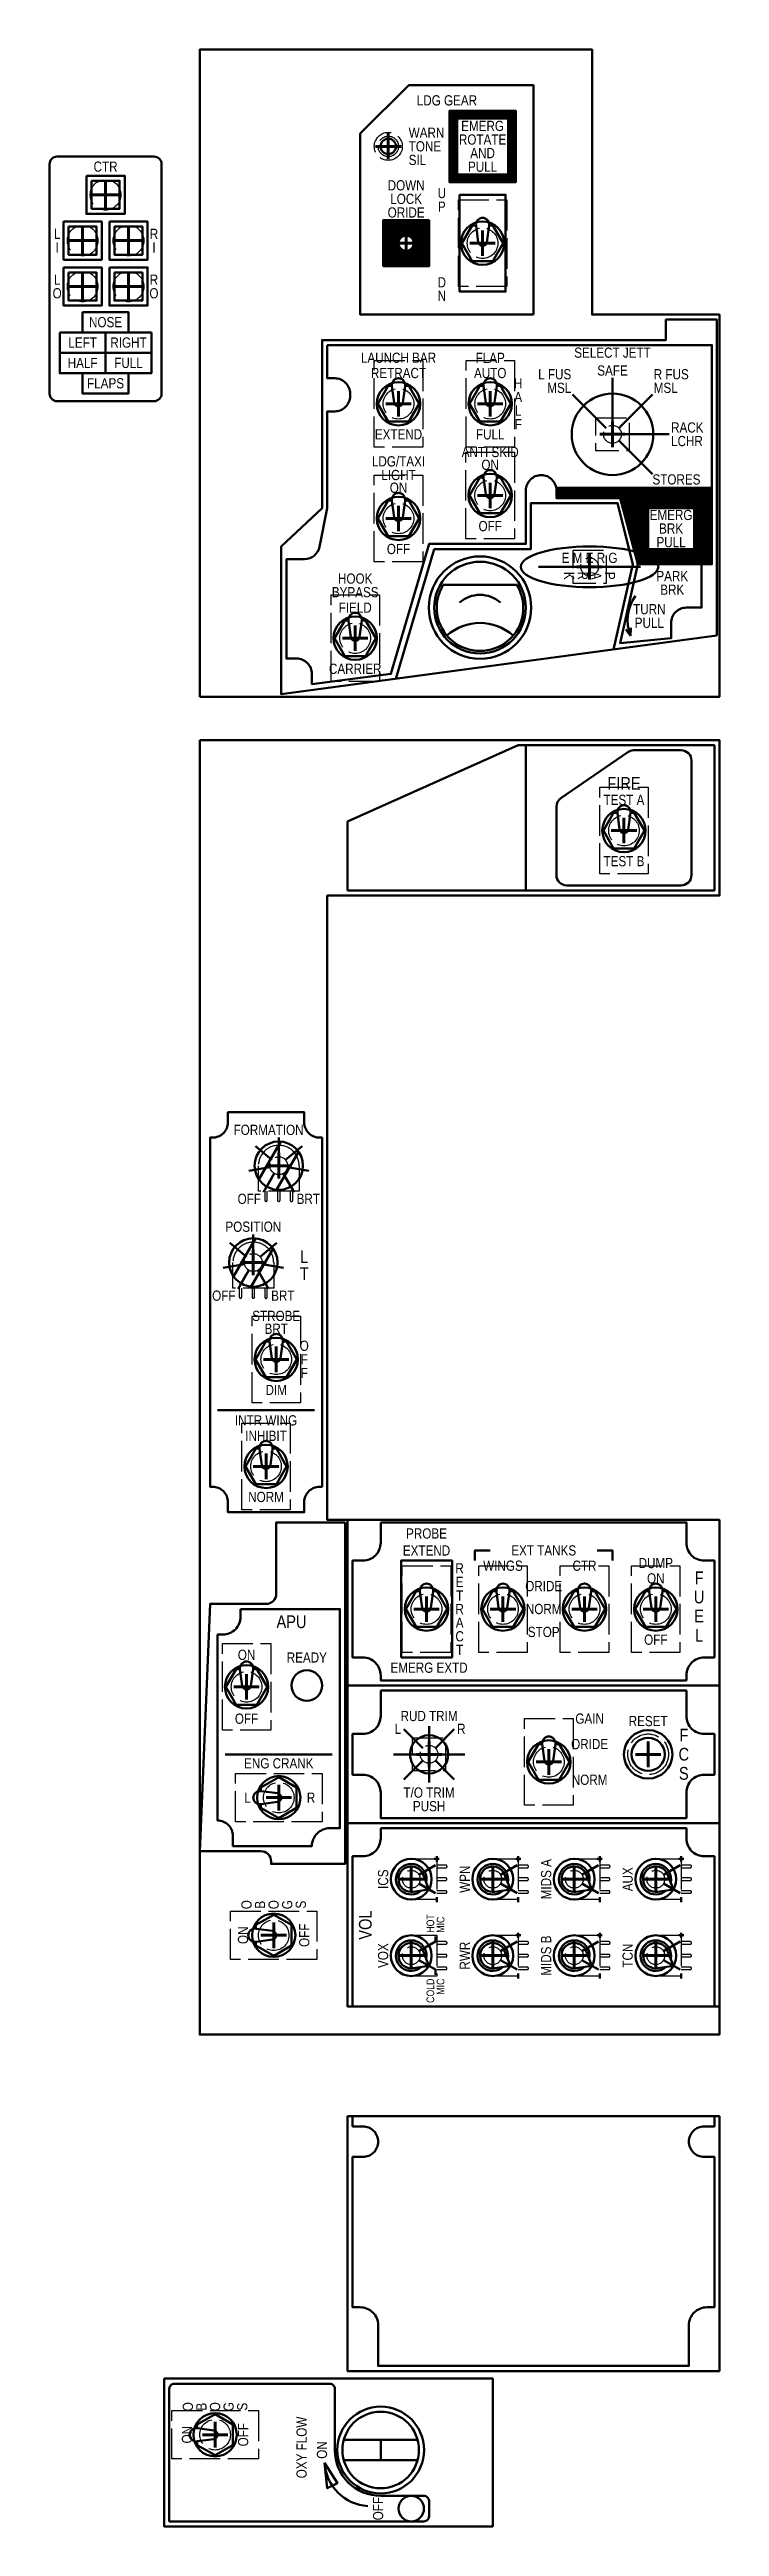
# Model space of a CAD drawing. Header units: millimetres. Extents: x -478 to 619, y -820 to 315.
# Drawn here: x -478 to -215, y -820 to 152 of the extents above; entities that cross this region are included whole.
import ezdxf

# ---------------------------------------------------------------- set-up
doc = ezdxf.new("R2010")
doc.units = ezdxf.units.MM
doc.header["$PDMODE"] = 2
doc.header["$PDSIZE"] = 5
doc.linetypes.add('ACAD_ISO02W100', pattern=[15, 12, -3])
for name, color, linetype, lineweight, true_color in [('CutTier1', 7, 'Continuous', 50, 0x000000), ('EmergHatch', 30, 'Continuous', 50, 0xff7f00), ('SwBack', 9, 'ACAD_ISO02W100', 25, 0xc0c0c0), ('SwCenter', 9, 'Continuous', 200, 0xc0c0c0), ('SwDrill', 9, 'ACAD_ISO02W100', 25, 0xc0c0c0), ('SwFront', 1, 'Continuous', 50, 0xff0000), ('SwitchTier1', 7, 'Continuous', 25, 0x000000), ('TextTier1', 5, 'Continuous', 50, 0x0000ff)]:
    doc.layers.add(name, color=color, linetype=linetype, lineweight=lineweight, true_color=true_color)
doc.styles.add('textstyle10', font='')
doc.styles.add('textstyle100', font='')
doc.styles.add('textstyle101', font='')
doc.styles.add('textstyle102', font='')
doc.styles.add('textstyle103', font='')
doc.styles.add('textstyle104', font='')
doc.styles.add('textstyle105', font='')
doc.styles.add('textstyle106', font='')
doc.styles.add('textstyle107', font='')
doc.styles.add('textstyle108', font='')
doc.styles.add('textstyle109', font='')
doc.styles.add('textstyle11', font='')
doc.styles.add('textstyle110', font='')
doc.styles.add('textstyle111', font='')
doc.styles.add('textstyle112', font='')
doc.styles.add('textstyle113', font='')
doc.styles.add('textstyle114', font='')
doc.styles.add('textstyle115', font='')
doc.styles.add('textstyle116', font='')
doc.styles.add('textstyle117', font='')
doc.styles.add('textstyle118', font='')
doc.styles.add('textstyle119', font='')
doc.styles.add('textstyle12', font='')
doc.styles.add('textstyle120', font='')
doc.styles.add('textstyle121', font='')
doc.styles.add('textstyle122', font='')
doc.styles.add('textstyle123', font='')
doc.styles.add('textstyle124', font='')
doc.styles.add('textstyle13', font='')
doc.styles.add('textstyle14', font='')
doc.styles.add('textstyle16', font='')
doc.styles.add('textstyle17', font='')
doc.styles.add('textstyle18', font='')
doc.styles.add('textstyle19', font='')
doc.styles.add('textstyle191', font='')
doc.styles.add('textstyle192', font='')
doc.styles.add('textstyle193', font='')
doc.styles.add('textstyle194', font='')
doc.styles.add('textstyle195', font='')
doc.styles.add('textstyle196', font='')
doc.styles.add('textstyle197', font='')
doc.styles.add('textstyle198', font='')
doc.styles.add('textstyle199', font='')
doc.styles.add('textstyle20', font='')
doc.styles.add('textstyle200', font='')
doc.styles.add('textstyle201', font='')
doc.styles.add('textstyle202', font='')
doc.styles.add('textstyle203', font='')
doc.styles.add('textstyle204', font='')
doc.styles.add('textstyle205', font='')
doc.styles.add('textstyle206', font='')
doc.styles.add('textstyle207', font='')
doc.styles.add('textstyle208', font='')
doc.styles.add('textstyle209', font='')
doc.styles.add('textstyle226', font='')
doc.styles.add('textstyle227', font='')
doc.styles.add('textstyle228', font='')
doc.styles.add('textstyle25', font='')
doc.styles.add('textstyle26', font='')
doc.styles.add('textstyle27', font='')
doc.styles.add('textstyle28', font='')
doc.styles.add('textstyle29', font='')
doc.styles.add('textstyle30', font='')
doc.styles.add('textstyle31', font='')
doc.styles.add('textstyle32', font='')
doc.styles.add('textstyle33', font='')
doc.styles.add('textstyle34', font='')
doc.styles.add('textstyle36', font='')
doc.styles.add('textstyle38', font='')
doc.styles.add('textstyle40', font='')
doc.styles.add('textstyle42', font='')
doc.styles.add('textstyle46', font='')
doc.styles.add('textstyle51', font='')
doc.styles.add('textstyle52', font='')
doc.styles.add('textstyle53', font='')
doc.styles.add('textstyle54', font='')
doc.styles.add('textstyle55', font='')
doc.styles.add('textstyle56', font='')
doc.styles.add('textstyle57', font='')
doc.styles.add('textstyle58', font='')
doc.styles.add('textstyle59', font='')
doc.styles.add('textstyle60', font='')
doc.styles.add('textstyle61', font='')
doc.styles.add('textstyle62', font='')
doc.styles.add('textstyle63', font='')
doc.styles.add('textstyle64', font='')
doc.styles.add('textstyle65', font='')
doc.styles.add('textstyle66', font='')
doc.styles.add('textstyle67', font='')
doc.styles.add('textstyle68', font='')
doc.styles.add('textstyle69', font='')
doc.styles.add('textstyle70', font='')
doc.styles.add('textstyle71', font='')
doc.styles.add('textstyle72', font='')
doc.styles.add('textstyle73', font='')
doc.styles.add('textstyle74', font='')
doc.styles.add('textstyle75', font='')
doc.styles.add('textstyle76', font='')
doc.styles.add('textstyle77', font='')
doc.styles.add('textstyle78', font='')
doc.styles.add('textstyle79', font='')
doc.styles.add('textstyle8', font='')
doc.styles.add('textstyle80', font='')
doc.styles.add('textstyle81', font='')
doc.styles.add('textstyle82', font='')
doc.styles.add('textstyle9', font='')
doc.styles.add('textstyle90', font='')
doc.styles.add('textstyle91', font='')
doc.styles.add('textstyle92', font='')
doc.styles.add('textstyle99', font='')
doc.styles.get('textstyle10').set_extended_font_data('Arial Narrow')
doc.styles.get('textstyle100').set_extended_font_data('Arial Narrow')
doc.styles.get('textstyle101').set_extended_font_data('Arial Narrow')
doc.styles.get('textstyle102').set_extended_font_data('Arial Narrow')
doc.styles.get('textstyle103').set_extended_font_data('Arial Narrow')
doc.styles.get('textstyle104').set_extended_font_data('Arial Narrow')
doc.styles.get('textstyle105').set_extended_font_data('Arial Narrow')
doc.styles.get('textstyle106').set_extended_font_data('Arial Narrow')
doc.styles.get('textstyle107').set_extended_font_data('Arial Narrow')
doc.styles.get('textstyle108').set_extended_font_data('Arial Narrow')
doc.styles.get('textstyle109').set_extended_font_data('Arial Narrow')
doc.styles.get('textstyle11').set_extended_font_data('Arial Narrow')
doc.styles.get('textstyle110').set_extended_font_data('Arial Narrow')
doc.styles.get('textstyle111').set_extended_font_data('Arial Narrow')
doc.styles.get('textstyle112').set_extended_font_data('Arial Narrow')
doc.styles.get('textstyle113').set_extended_font_data('Arial Narrow')
doc.styles.get('textstyle114').set_extended_font_data('Arial Narrow')
doc.styles.get('textstyle115').set_extended_font_data('Arial Narrow')
doc.styles.get('textstyle116').set_extended_font_data('Arial Narrow')
doc.styles.get('textstyle117').set_extended_font_data('Arial Narrow')
doc.styles.get('textstyle118').set_extended_font_data('Arial Narrow')
doc.styles.get('textstyle119').set_extended_font_data('Arial Narrow')
doc.styles.get('textstyle12').set_extended_font_data('Arial Narrow')
doc.styles.get('textstyle120').set_extended_font_data('Arial Narrow')
doc.styles.get('textstyle121').set_extended_font_data('Arial Narrow')
doc.styles.get('textstyle122').set_extended_font_data('Arial Narrow')
doc.styles.get('textstyle123').set_extended_font_data('Arial Narrow')
doc.styles.get('textstyle124').set_extended_font_data('Arial Narrow')
doc.styles.get('textstyle13').set_extended_font_data('Arial Narrow')
doc.styles.get('textstyle14').set_extended_font_data('Arial Narrow')
doc.styles.get('textstyle16').set_extended_font_data('Arial Narrow')
doc.styles.get('textstyle17').set_extended_font_data('Arial Narrow')
doc.styles.get('textstyle18').set_extended_font_data('Arial Narrow')
doc.styles.get('textstyle19').set_extended_font_data('Arial Narrow')
doc.styles.get('textstyle191').set_extended_font_data('Arial Narrow')
doc.styles.get('textstyle192').set_extended_font_data('Arial Narrow')
doc.styles.get('textstyle193').set_extended_font_data('Arial Narrow')
doc.styles.get('textstyle194').set_extended_font_data('Arial Narrow')
doc.styles.get('textstyle195').set_extended_font_data('Arial Narrow')
doc.styles.get('textstyle196').set_extended_font_data('Arial Narrow')
doc.styles.get('textstyle197').set_extended_font_data('Arial Narrow')
doc.styles.get('textstyle198').set_extended_font_data('Arial Narrow')
doc.styles.get('textstyle199').set_extended_font_data('Arial Narrow')
doc.styles.get('textstyle20').set_extended_font_data('Arial Narrow')
doc.styles.get('textstyle200').set_extended_font_data('Arial Narrow')
doc.styles.get('textstyle201').set_extended_font_data('Arial Narrow')
doc.styles.get('textstyle202').set_extended_font_data('Arial Narrow')
doc.styles.get('textstyle203').set_extended_font_data('Arial Narrow')
doc.styles.get('textstyle204').set_extended_font_data('Arial Narrow')
doc.styles.get('textstyle205').set_extended_font_data('Arial Narrow')
doc.styles.get('textstyle206').set_extended_font_data('Arial Narrow')
doc.styles.get('textstyle207').set_extended_font_data('Arial Narrow')
doc.styles.get('textstyle208').set_extended_font_data('Arial Narrow')
doc.styles.get('textstyle209').set_extended_font_data('Arial Narrow')
doc.styles.get('textstyle226').set_extended_font_data('Arial Narrow')
doc.styles.get('textstyle227').set_extended_font_data('Arial Narrow')
doc.styles.get('textstyle228').set_extended_font_data('Arial Narrow')
doc.styles.get('textstyle25').set_extended_font_data('Arial Narrow')
doc.styles.get('textstyle26').set_extended_font_data('Arial Narrow')
doc.styles.get('textstyle27').set_extended_font_data('Arial Narrow')
doc.styles.get('textstyle28').set_extended_font_data('Arial Narrow')
doc.styles.get('textstyle29').set_extended_font_data('Arial Narrow')
doc.styles.get('textstyle30').set_extended_font_data('Arial Narrow')
doc.styles.get('textstyle31').set_extended_font_data('Arial Narrow')
doc.styles.get('textstyle32').set_extended_font_data('Arial Narrow')
doc.styles.get('textstyle33').set_extended_font_data('Arial Narrow')
doc.styles.get('textstyle34').set_extended_font_data('Arial Narrow')
doc.styles.get('textstyle36').set_extended_font_data('Arial Narrow')
doc.styles.get('textstyle38').set_extended_font_data('Arial Narrow')
doc.styles.get('textstyle40').set_extended_font_data('Arial Narrow')
doc.styles.get('textstyle42').set_extended_font_data('Arial Narrow')
doc.styles.get('textstyle46').set_extended_font_data('Arial Narrow')
doc.styles.get('textstyle51').set_extended_font_data('Arial Narrow')
doc.styles.get('textstyle52').set_extended_font_data('Arial Narrow')
doc.styles.get('textstyle53').set_extended_font_data('Arial Narrow')
doc.styles.get('textstyle54').set_extended_font_data('Arial Narrow')
doc.styles.get('textstyle55').set_extended_font_data('Arial Narrow')
doc.styles.get('textstyle56').set_extended_font_data('Arial Narrow')
doc.styles.get('textstyle57').set_extended_font_data('Arial Narrow')
doc.styles.get('textstyle58').set_extended_font_data('Arial Narrow')
doc.styles.get('textstyle59').set_extended_font_data('Arial Narrow')
doc.styles.get('textstyle60').set_extended_font_data('Arial Narrow')
doc.styles.get('textstyle61').set_extended_font_data('Arial Narrow')
doc.styles.get('textstyle62').set_extended_font_data('Arial Narrow')
doc.styles.get('textstyle63').set_extended_font_data('Arial Narrow')
doc.styles.get('textstyle64').set_extended_font_data('Arial Narrow')
doc.styles.get('textstyle65').set_extended_font_data('Arial Narrow')
doc.styles.get('textstyle66').set_extended_font_data('Arial Narrow')
doc.styles.get('textstyle67').set_extended_font_data('Arial Narrow')
doc.styles.get('textstyle68').set_extended_font_data('Arial Narrow')
doc.styles.get('textstyle69').set_extended_font_data('Arial Narrow')
doc.styles.get('textstyle70').set_extended_font_data('Arial Narrow')
doc.styles.get('textstyle71').set_extended_font_data('Arial Narrow')
doc.styles.get('textstyle72').set_extended_font_data('Arial Narrow')
doc.styles.get('textstyle73').set_extended_font_data('Arial Narrow')
doc.styles.get('textstyle74').set_extended_font_data('Arial Narrow')
doc.styles.get('textstyle75').set_extended_font_data('Arial Narrow')
doc.styles.get('textstyle76').set_extended_font_data('Arial Narrow')
doc.styles.get('textstyle77').set_extended_font_data('Arial Narrow')
doc.styles.get('textstyle78').set_extended_font_data('Arial Narrow')
doc.styles.get('textstyle79').set_extended_font_data('Arial Narrow')
doc.styles.get('textstyle8').set_extended_font_data('Arial Narrow')
doc.styles.get('textstyle80').set_extended_font_data('Arial Narrow')
doc.styles.get('textstyle81').set_extended_font_data('Arial Narrow')
doc.styles.get('textstyle82').set_extended_font_data('Arial Narrow')
doc.styles.get('textstyle9').set_extended_font_data('Arial Narrow')
doc.styles.get('textstyle90').set_extended_font_data('Arial Narrow')
doc.styles.get('textstyle91').set_extended_font_data('Arial Narrow')
doc.styles.get('textstyle92').set_extended_font_data('Arial Narrow')
doc.styles.get('textstyle99').set_extended_font_data('Arial Narrow')
pattern_1 = [(45, (0, 0), (-0.088388348, 0.088388348), [])]

msp = doc.modelspace()

# ---------------------------------------------------------------- texts
at = {"layer": 'TextTier1', "char_height": 4}
for s, insert, attachment_point, line_spacing_factor, style in [('LDG GEAR', (-322, 130), 8, 0.8, 'textstyle206'), ('WARN\\PTONE\\PSIL', (-337, 114), 4, 0.8, 'textstyle227'), ('EMERG\\PROTATE\\PAND\\PPULL', (-308, 114), 5, 0.8, 'textstyle228'), ('DOWN\\PLOCK\\PORIDE', (-338, 86), 8, 0.8, 'textstyle226'), ('U\\PP', (-324, 93), 5, 0.8, 'textstyle208'), ('L\\PI', (-475, 77), 5, 0.8, 'textstyle36'), ('R\\PI', (-437, 77), 5, 0.8, 'textstyle42'), ('L\\PO', (-475, 59), 5, 0.8, 'textstyle40'), ('R\\PO', (-437, 59), 5, 0.8, 'textstyle46'), ('D\\PN', (-324, 58), 5, 0.8, 'textstyle205'), ('LEFT', (-465, 37), 5, 0.8, 'textstyle11'), ('NOSE', (-456, 45), 5, 0.8, 'textstyle13'), ('RIGHT', (-447, 37), 5, 0.8, 'textstyle16'), ('HALF', (-465, 29), 5, 0.8, 'textstyle12'), ('FULL', (-447, 29), 5, 0.8, 'textstyle17'), ('SELECT JETT', (-257, 31), 8, 0.8, 'textstyle69'), ('FLAPS', (-456, 21), 5, 0.8, 'textstyle14'), ('H\\PA\\PL\\PF', (-294, 13), 5, 0.8, 'textstyle200'), ('L FUS\\PMSL', (-273.19, 17.19), 9, 0.8, 'textstyle32'), ('SAFE', (-257, 24), 8, 0.8, 'textstyle34'), ('R FUS\\PMSL', (-240.81, 17.19), 7, 0.8, 'textstyle33'), ('RACK\\PLCHR', (-234, 1), 4, 0.8, 'textstyle31'), ('LDG/TAXI\\PLIGHT', (-341, -17), 8, 0.8, 'textstyle202'), ('EMERG\\PBRK\\PPULL', (-234, -36), 5, 0.8, 'textstyle29'), ('HOOK\\PBYPASS', (-358, -63), 8, 0.8, 'textstyle207'), ('PARK\\PBRK', (-233.54, -57.31), 5, 0.8, 'textstyle27'), ('TURN\\PPULL', (-242.54, -70.31), 5, 0.8, 'textstyle30'), ('FORMATION', (-392, -274), 8, 0.8, 'textstyle90'), ('OFF', (-395, -297), 3, 0.8, 'textstyle113'), ('BRT', (-381, -297), 1, 0.8, 'textstyle102'), ('POSITION', (-398, -312), 8, 0.8, 'textstyle112'), ('\\H5;L\\PT', (-378, -325), 5, 0.8, 'textstyle100'), ('OFF', (-405, -335), 3, 0.8, 'textstyle101'), ('BRT', (-391, -335), 1, 0.8, 'textstyle99'), ('O\\PF\\PF', (-378, -362), 5, 0.8, 'textstyle105'), ('EXT TANKS', (-284, -437), 5, 0.8, 'textstyle109'), ('R\\PE\\PT\\PR\\PA\\PC\\PT', (-317, -460), 5, 0.8, 'textstyle106'), ('\\H5;F\\PU\\PE\\PL', (-223, -459), 5, 0.9, 'textstyle91'), ('ORIDE', (-284, -451), 5, 0.8, 'textstyle104'), ('NORM', (-284, -460), 5, 0.8, 'textstyle103'), ('\\H5;F\\PC\\PS', (-229, -517), 5, 0.9, 'textstyle64'), ('T/O TRIM\\PPUSH', (-329, -530), 2, 0.8, 'textstyle111')]:
    msp.add_mtext(s, dxfattribs=dict(at, insert=insert, attachment_point=attachment_point, line_spacing_factor=line_spacing_factor, style=style))
for s, insert, attachment_point, style in [('CTR', (-456, 104), 8, 'textstyle38'), ('LAUNCH BAR', (-341, 29), 8, 'textstyle194'), ('FLAP', (-305, 29), 8, 'textstyle199'), ('RETRACT', (-341, 23), 8, 'textstyle209'), ('AUTO', (-305, 23), 8, 'textstyle196'), ('EXTEND', (-341, 3), 2, 'textstyle195'), ('FULL', (-305, 3), 2, 'textstyle193'), ('ANTI SKID', (-305, -8), 8, 'textstyle203'), ('ON', (-305.02, -13), 8, 'textstyle197'), ('ON', (-341, -22), 8, 'textstyle204'), ('STORES', (-241.31, -14.69), 1, 'textstyle28'), ('OFF', (-305, -33), 2, 'textstyle198'), ('OFF', (-341, -42), 2, 'textstyle201'), ('FIELD', (-358, -69), 8, 'textstyle25'), ('CARRIER', (-358, -89), 2, 'textstyle26'), ('\\H5;FIRE', (-252.5, -138.5), 8, 'textstyle53'), ('TEST A', (-252.5, -144.5), 8, 'textstyle79'), ('TEST B', (-252.5, -164.5), 2, 'textstyle80'), ('STROBE', (-389, -347), 8, 'textstyle74'), ('BRT', (-389, -352), 8, 'textstyle70'), ('DIM', (-389, -372), 2, 'textstyle68'), ('INTR WING', (-393, -388), 8, 'textstyle71'), ('INHIBIT', (-393, -394), 8, 'textstyle67'), ('NORM', (-393, -414), 2, 'textstyle73'), ('PROBE\\PEXTEND', (-330, -439), 8, 'textstyle57'), ('WINGS', (-300, -443), 5, 'textstyle56'), ('CTR', (-268, -443), 5, 'textstyle61'), ('DUMP', (-240, -444), 8, 'textstyle18'), ('ON', (-240, -450), 8, 'textstyle19'), ('\\H5;APU', (-383, -465), 5, 'textstyle82'), ('ON', (-400.65, -480), 8, 'textstyle72'), ('STOP', (-284, -469), 5, 'textstyle55'), ('OFF', (-240, -470), 2, 'textstyle20'), ('READY', (-377, -481), 8, 'textstyle77'), ('EMERG EXTD', (-329, -481), 2, 'textstyle58'), ('OFF', (-400.65, -501), 2, 'textstyle81'), ('L', (-340, -507), 6, 'textstyle110'), ('RUD TRIM', (-329, -504), 8, 'textstyle108'), ('R', (-318, -507), 4, 'textstyle107'), ('GAIN', (-265.98, -503), 5, 'textstyle76'), ('RESET', (-243, -506), 8, 'textstyle92'), ('ORIDE', (-265.98, -513), 5, 'textstyle75'), ('ENG CRANK', (-388, -522.58), 8, 'textstyle54'), ('L', (-399, -534), 6, 'textstyle52'), ('R', (-377, -534), 4, 'textstyle51'), ('NORM', (-265.98, -527), 5, 'textstyle78')]:
    msp.add_mtext(s, dxfattribs=dict(at, insert=insert, attachment_point=attachment_point, style=style))
at = {"layer": 'TextTier1', "rotation": 90, "line_spacing_factor": 0.8}
for s, insert, char_height, attachment_point, style in [('ICS', (-345, -566), 4, 8, 'textstyle116'), ('WPN', (-313, -566), 4, 8, 'textstyle114'), ('MIDS A', (-281, -566), 4, 8, 'textstyle115'), ('AUX', (-249, -566), 4, 8, 'textstyle119'), ('O\\PB\\PO\\PG\\PS', (-390, -576), 4, 5, 'textstyle63'), ('\\H5;VOL', (-354, -584), 4, 5, 'textstyle122'), ('HOT\\PMIC', (-326.47, -587), 3, 4, 'textstyle118'), ('VOX', (-345, -596), 4, 8, 'textstyle120'), ('RWR', (-313, -596), 4, 8, 'textstyle117'), ('MIDS B', (-281, -596), 4, 8, 'textstyle124'), ('TCN', (-249, -596), 4, 8, 'textstyle121'), ('COLD\\PMIC', (-326.47, -605), 3, 6, 'textstyle123'), ('O\\PB\\PO\\PG\\PS', (-413, -773), 4, 5, 'textstyle66')]:
    msp.add_mtext(s, dxfattribs=dict(at, insert=insert, char_height=char_height, attachment_point=attachment_point, style=style))
at = {"layer": 'TextTier1', "char_height": 4, "rotation": 90}
for s, insert, attachment_point, style in [('ON', (-400, -588), 8, 'textstyle65'), ('OFF', (-380, -588), 2, 'textstyle59'), ('OXY FLOW', (-377, -789), 8, 'textstyle8'), ('ON', (-422, -784), 8, 'textstyle60'), ('OFF', (-404, -784), 2, 'textstyle62'), ('ON', (-369, -790), 8, 'textstyle10'), ('OFF', (-349, -813), 5, 'textstyle9')]:
    msp.add_mtext(s, dxfattribs=dict(at, insert=insert, attachment_point=attachment_point, style=style))

# ---------------------------------------------------------------- blocks, each defined once
blk = doc.blocks.new('SwToggle')
at = {"layer": 'SwBack'}
blk.add_lwpolyline([(-9.5, 17), (9.5, 17), (9.5, -17), (-9.5, -17)], close=True, dxfattribs=at)
at = {"layer": 'SwCenter'}
blk.add_point((0, 0), dxfattribs=at)
at = {"layer": 'SwDrill'}
blk.add_circle((0, 0), 6, dxfattribs=at)
at = {"layer": 'SwFront'}
blk.add_lwpolyline([(0.09, 10), (-0.09, 10, -0.454489), (2.58, 6.94), (1.7, 0.47, -0.375053), (0.02, -1), (-0.02, -1, -0.375053), (-1.7, 0.47), (-2.58, 6.94, -0.454489), (0.09, 10)], format="xyb", dxfattribs=at)
blk.add_lwpolyline([(2.59, 7), (4.04, 7), (8.08, 0), (4.04, -7), (-4.04, -7), (-8.08, 0), (-4.04, 7), (-2.59, 7)], dxfattribs=at)
at = {"layer": 'TextTier1'}
blk.add_circle((0, 0), 8.5, dxfattribs=at)
blk = doc.blocks.new('SwButtonSquare')
at = {"layer": 'SwCenter'}
blk.add_point((0, 0), dxfattribs=at)
at = {"layer": 'SwDrill'}
blk.add_circle((0, 0), 6, dxfattribs=at)
at = {"layer": 'SwFront', "flags": 128}
for points in [[(-7.5, 7.5), (7.5, 7.5), (7.5, -7.5), (-7.5, -7.5)], [(-5.5, 5.5), (5.5, 5.5), (5.5, -5.5), (-5.5, -5.5)]]:
    blk.add_lwpolyline(points, close=True, dxfattribs=at)
blk = doc.blocks.new('SwEnc15mm')
at = {"layer": 'SwBack', "flags": 128}
blk.add_lwpolyline([(-6.5, 6.5), (6.5, 6.5), (6.5, -6.5), (-6.5, -6.5)], close=True, dxfattribs=at)
at = {"layer": 'SwCenter'}
blk.add_point((0, 0), dxfattribs=at)
at = {"layer": 'SwDrill'}
blk.add_circle((0, 0), 3.5, dxfattribs=at)
at = {"layer": 'SwFront'}
blk.add_line((0, 7.5), (0, 3.75), dxfattribs=at)
blk.add_circle((0, 0), 7.5, dxfattribs=at)
blk = doc.blocks.new('SwBtRnd19mm')
at = {"layer": 'SwCenter'}
blk.add_point((0, 0), dxfattribs=at)
at = {"layer": 'SwDrill'}
blk.add_circle((0, 0), 8, dxfattribs=at)
at = {"layer": 'SwFront'}
for radius in [9.5, 6.5]:
    blk.add_circle((0, 0), radius, dxfattribs=at)
blk = doc.blocks.new('SwPot16mm')
at = {"layer": 'SwBack'}
for points in [[(-8, -10), (-8, 0, -0.414214), (0, 8), (0, 8, -0.414214), (8, 0), (8, -10), (-8, -10)], [(-5.5, -10), (-5.5, -13.5, 0.414214), (-5, -14), (-5, -14, 0.414214), (-4.5, -13.5), (-4.5, -10)], [(-0.5, -10), (-0.5, -13.5, 0.414214), (0, -14), (0, -14, 0.414214), (0.5, -13.5), (0.5, -10)], [(4.49, -10.06), (4.49, -13.56, 0.414214), (4.99, -14.06), (4.99, -14.06, 0.414214), (5.49, -13.56), (5.49, -10.06)]]:
    blk.add_lwpolyline(points, format="xyb", dxfattribs=at)
at = {"layer": 'SwCenter'}
blk.add_point((0, 0), dxfattribs=at)
blk.add_point((0, 0), dxfattribs=at)
at = {"layer": 'SwDrill'}
blk.add_circle((0, 0), 3.5, dxfattribs=at)
at = {"layer": 'SwFront'}
for q in [(-4.94, -0.75), (1.82, -4.66)]:
    blk.add_line((-4, -6.93), q, dxfattribs=at)
blk.add_circle((0, 0), 8, dxfattribs=at)
for radius, start, end in [(6, 257.7605, 222.2395), (5, 291.31781, 188.68219)]:
    blk.add_arc((0, 0), radius, start, end, dxfattribs=at)
blk = doc.blocks.new('SwEncParkBrk')
at = {"layer": 'SwBack', "flags": 128}
blk.add_lwpolyline([(-6.5, 6.5), (6.5, 6.5), (6.5, -6.5), (-6.5, -6.5)], close=True, dxfattribs=at)
at = {"layer": 'SwCenter'}
blk.add_point((0, 0), dxfattribs=at)
at = {"layer": 'SwDrill'}
blk.add_circle((0, 0), 3.5, dxfattribs=at)
at = {"layer": 'SwFront'}
blk.add_line((-20, 0), (20, 0), dxfattribs=at)
blk.add_ellipse((0, 0), major_axis=(-27, 0), ratio=0.296296, dxfattribs=at)
at = {"layer": 'SwFront', "insert": (0, 3.5), "char_height": 4, "attachment_point": 5, "line_spacing_factor": 0.8, "style": 'textstyle192'}
blk.add_mtext('E M E R G', dxfattribs=at)
at = {"layer": 'SwFront', "insert": (0, -3.5), "char_height": 4, "attachment_point": 5, "rotation": 270, "line_spacing_factor": 0.8, "style": 'textstyle191'}
blk.add_mtext('P\\PA\\PR\\PK', dxfattribs=at)
blk = doc.blocks.new('SwEnc32mm')
at = {"layer": 'SwBack', "flags": 128}
blk.add_lwpolyline([(-6.5, 6.5), (6.5, 6.5), (6.5, -6.5), (-6.5, -6.5)], close=True, dxfattribs=at)
at = {"layer": 'SwCenter'}
blk.add_point((0, 0), dxfattribs=at)
at = {"layer": 'SwDrill'}
blk.add_circle((0, 0), 3.5, dxfattribs=at)
at = {"layer": 'SwFront'}
blk.add_circle((0, 0), 16, dxfattribs=at)
blk = doc.blocks.new('SwPot19mmBar')
at = {"layer": 'SwBack'}
for points in [[(-8, -10), (-8, 0, -0.414214), (0, 8), (0, 8, -0.414214), (8, 0), (8, -10), (-8, -10)], [(-5.5, -10), (-5.5, -13.5, 0.414214), (-5, -14), (-5, -14, 0.414214), (-4.5, -13.5), (-4.5, -10)], [(-0.5, -10), (-0.5, -13.5, 0.414214), (0, -14), (0, -14, 0.414214), (0.5, -13.5), (0.5, -10)], [(4.49, -10.06), (4.49, -13.56, 0.414214), (4.99, -14.06), (4.99, -14.06, 0.414214), (5.49, -13.56), (5.49, -10.06)]]:
    blk.add_lwpolyline(points, format="xyb", dxfattribs=at)
at = {"layer": 'SwCenter'}
blk.add_point((0, 0), dxfattribs=at)
at = {"layer": 'SwDrill'}
blk.add_circle((0, 0), 3.5, dxfattribs=at)
at = {"layer": 'SwFront'}
for p, q in [((-7.77, -5.46), (0.84, 9.46)), ((-0.84, -9.46), (7.77, 5.46)), ((-4.75, -8.23), (-2.75, -4.76))]:
    blk.add_line(p, q, dxfattribs=at)
blk.add_circle((0, 0), 9.5, dxfattribs=at)
blk = doc.blocks.new('SwBtRnd7mm')
at = {"layer": 'SwBack'}
blk.add_circle((0, 0), 5.5, dxfattribs=at)
at = {"layer": 'SwCenter'}
blk.add_point((0, 0), dxfattribs=at)
at = {"layer": 'SwDrill'}
blk.add_circle((0, 0), 4, dxfattribs=at)
at = {"layer": 'SwFront'}
blk.add_circle((0, 0), 3, dxfattribs=at)

# ---------------------------------------------------------------- hatches: boundary and pattern name
at = {"layer": 'EmergHatch'}
h = msp.add_hatch(dxfattribs=at)
h.set_pattern_fill('ANSI31', color=256, style=0)
h.set_pattern_definition(pattern_1)
h.paths.add_polyline_path([(-318, 125), (-298, 125), (-298, 103), (-318, 103)])
h.paths.add_polyline_path([(-321, 128), (-295, 128), (-295, 100), (-321, 100)])
h = msp.add_hatch(dxfattribs=at)
h.set_pattern_fill('ANSI31', color=256, style=0)
h.set_pattern_definition(pattern_1)
h.paths.add_polyline_path([(-347, 85), (-329, 85), (-329, 67), (-347, 67)])
edge = h.paths.add_edge_path()
edge.add_arc((-338, 76), 3, 0, 360)
h = msp.add_hatch(dxfattribs=at)
h.set_pattern_fill('ANSI31', color=256, style=0)
h.set_pattern_definition(pattern_1)
h.paths.add_polyline_path([(-218, -20), (-279.08, -20), (-279, -24), (-254, -24), (-247, -50), (-218, -50)])
h.paths.add_polyline_path([(-243, -28), (-225, -28), (-225, -44), (-243, -44)])

# ---------------------------------------------------------------- linework, layer by layer
at = {"layer": 'CutTier1'}
for points in [[(-419, -102), (-215, -102), (-215, 48), (-265, 48), (-265, 152), (-419, 152)], [(-419, -119), (-215, -119), (-215, -180), (-369, -180), (-369, -425), (-215, -425), (-215, -627), (-419, -627)]]:
    msp.add_lwpolyline(points, close=True, dxfattribs=at)
at = {"layer": 'EmergHatch', "flags": 128}
for points in [[(-321, 128), (-295, 128), (-295, 100), (-321, 100)], [(-318, 125), (-298, 125), (-298, 103), (-318, 103)], [(-347, 85), (-329, 85), (-329, 67), (-347, 67)], [(-243, -28), (-225, -28), (-225, -44), (-243, -44)]]:
    msp.add_lwpolyline(points, close=True, dxfattribs=at)
at = {"layer": 'EmergHatch'}
msp.add_lwpolyline([(-279.08, -20), (-218, -20)], dxfattribs=at)
at = {"layer": 'SwitchTier1'}
msp.add_circle((-338, 76), 3, dxfattribs=at)
at = {"layer": 'TextTier1'}
for p, q in [((-257, 4.5), (-257, 23.19)), ((-259.47, 3.47), (-272.69, 16.69)), ((-254.53, 3.47), (-241.31, 16.69)), ((-253.5, 1), (-234.81, 1)), ((-254.53, -1.47), (-241.31, -14.69)), ((-323.42, -58), (-294.58, -58)), ((-249.93, -78.01), (-251.78, -75.63)), ((-249.93, -78.01), (-249.81, -75)), ((-291, -178), (-291, -121)), ((-390.68, -283.75), (-397.19, -278.29)), ((-388, -282.5), (-388, -275)), ((-385.32, -283.75), (-378.81, -278.29)), ((-391.45, -286.61), (-399.82, -288.08)), ((-389.75, -289.03), (-394, -296.39)), ((-386.25, -289.03), (-382, -296.39)), ((-384.55, -286.61), (-376.18, -288.08)), ((-400.68, -321.75), (-407.19, -316.29)), ((-398, -320.5), (-398, -313)), ((-395.32, -321.75), (-388.81, -316.29)), ((-401.45, -324.61), (-409.82, -326.08)), ((-399.75, -327.03), (-404, -334.39)), ((-396.25, -327.03), (-392, -334.39)), ((-394.55, -324.61), (-386.18, -326.08)), ((-331.47, -514.53), (-338.9, -507.1)), ((-329, -513.5), (-329, -506)), ((-326.53, -514.53), (-319.1, -507.1)), ((-332.5, -517), (-343, -517)), ((-331.47, -519.47), (-338.9, -526.9)), ((-329, -520.5), (-329, -528)), ((-326.53, -519.47), (-319.1, -526.9)), ((-325.5, -517), (-315, -517)), ((-332.97, -564.25), (-326.47, -560.5)), ((-327, -558), (-325, -558)), ((-326, -559), (-326, -557)), ((-300.97, -564.25), (-294.47, -560.5)), ((-295, -558), (-293, -558)), ((-294, -559), (-294, -557)), ((-268.97, -564.25), (-262.47, -560.5)), ((-263, -558), (-261, -558)), ((-262, -559), (-262, -557)), ((-236.97, -564.25), (-230.47, -560.5)), ((-231, -558), (-229, -558)), ((-230, -559), (-230, -557)), ((-332.97, -567.75), (-326.47, -571.5)), ((-326, -575), (-326, -573)), ((-300.97, -567.75), (-294.47, -571.5)), ((-294, -575), (-294, -573)), ((-268.97, -567.75), (-262.47, -571.5)), ((-262, -575), (-262, -573)), ((-236.97, -567.75), (-230.47, -571.5)), ((-230, -575), (-230, -573)), ((-332.97, -594.25), (-326.47, -590.5)), ((-326.47, -590.5), (-326.47, -588.5)), ((-300.97, -594.25), (-294.47, -590.5)), ((-295, -588), (-293, -588)), ((-294, -589), (-294, -587)), ((-268.97, -594.25), (-262.47, -590.5)), ((-263, -588), (-261, -588)), ((-262, -589), (-262, -587)), ((-236.97, -594.25), (-230.47, -590.5)), ((-231, -588), (-229, -588)), ((-230, -589), (-230, -587)), ((-332.97, -597.75), (-326.47, -601.5)), ((-326.47, -601.5), (-326.47, -603.5)), ((-300.97, -597.75), (-294.47, -601.5)), ((-268.97, -597.75), (-262.47, -601.5)), ((-236.97, -597.75), (-230.47, -601.5)), ((-294, -605), (-294, -603)), ((-262, -605), (-262, -603)), ((-230, -605), (-230, -603)), ((-362.49, -786), (-333.51, -786)), ((-348, -786), (-348, -794)), ((-362.49, -794), (-333.51, -794))]:
    msp.add_line(p, q, dxfattribs=at)
for points in [[(-288, 48), (-356, 48), (-356, 119), (-337, 138), (-288, 138)], [(-317, 95), (-299, 95), (-299, 57), (-317, 57)], [(-216, -78), (-216, 46), (-236, 46), (-236, 38), (-371, 38), (-371, -28), (-387, -43), (-387, -101)], [(-361, -178), (-361, -151), (-294, -121), (-217, -121), (-217, -178)], [(-340, -479), (-320, -479), (-320, -441), (-340, -441)]]:
    msp.add_lwpolyline(points, close=True, dxfattribs=at)
for points in [[(-475, 110), (-437, 110, -0.414214), (-434, 107), (-434, 17, -0.414214), (-437, 14), (-475, 14, -0.414214), (-478, 17), (-478, 107, -0.414214), (-475, 110)], [(-369, 36), (-369, 23), (-366, 23, -0.414214), (-360, 17), (-360, 16, -0.414214), (-366, 10), (-369, 10), (-369, -28), (-372.04, -43.18, -0.357511), (-377.92, -48), (-385, -48), (-385, -87), (-381, -87, -0.414214), (-375, -93), (-375, -97), (-344, -93), (-329, -42), (-291, -42), (-291, -21, -0.414214), (-285, -15), (-285, -15, -0.414214), (-279, -21), (-279, -24), (-254, -24), (-247, -50), (-218, -50), (-218, 36), (-369, 36)], [(-247, -50), (-254, -81), (-234, -79), (-234, -73, -0.414214), (-228, -67), (-222, -67), (-222, -50)], [(-279, -172), (-279, -145.1, -0.246585), (-277.27, -141.81), (-251.03, -123.71, -0.152094), (-248.75, -123), (-230, -123, -0.414214), (-226, -127), (-226, -172, -0.414214), (-230, -176), (-275, -176, -0.414214), (-279, -172)], [(-371, -275), (-372, -275, -0.414214), (-378, -269), (-378, -265), (-408, -265), (-408, -269, -0.414214), (-414, -275), (-415, -275), (-415, -412), (-414, -412, -0.414214), (-408, -418), (-408, -422), (-378, -422), (-378, -418, -0.414214), (-372, -412), (-371, -412), (-371, -275)], [(-362, -426), (-389, -426), (-389, -454, -0.414214), (-393, -458), (-415, -458), (-419, -555), (-395, -555, -0.414214), (-391, -559), (-391, -560), (-362, -560), (-362, -426)], [(-348, -426), (-348, -434, -0.414214), (-355, -441), (-359, -441), (-359, -479), (-355, -479, -0.414214), (-348, -486), (-348, -488), (-228, -488), (-228, -486, -0.414214), (-221, -479), (-217, -479), (-217, -441), (-221, -441, -0.414214), (-228, -434), (-228, -426), (-348, -426)], [(-403, -460), (-403, -463, -0.414214), (-410, -470), (-412, -470), (-412, -543), (-412, -543, -0.414214), (-406, -549), (-406, -553), (-375, -553), (-375, -553, -0.414214), (-368, -546), (-364, -546), (-364, -460), (-403, -460)], [(-348, -492), (-348, -502, -0.414214), (-355, -509), (-359, -509), (-359, -525), (-355, -525, -0.414214), (-348, -532), (-348, -542), (-228, -542), (-228, -532, -0.414214), (-221, -525), (-217, -525), (-217, -509), (-221, -509, -0.414214), (-228, -502), (-228, -492), (-348, -492)], [(-348, -546), (-348, -550, -0.414214), (-355, -557), (-359, -557), (-359, -616), (-217, -616), (-217, -557), (-221, -557, -0.414214), (-228, -550), (-228, -546), (-348, -546)], [(-359, -659), (-359, -663), (-355, -663, -0.414214), (-349, -669), (-349, -669, -0.414214), (-355, -675), (-359, -675), (-359, -734), (-356, -734, -0.414214), (-349, -741), (-349, -757), (-227, -757), (-227, -741, -0.414214), (-220, -734), (-217, -734), (-217, -675), (-221, -675, -0.414214), (-227, -669), (-227, -669, -0.414214), (-221, -663), (-217, -663), (-217, -659), (-359, -659)], [(-429, -764), (-368, -764, -0.414214), (-366, -766), (-366, -790, 0.414214), (-348, -808), (-331, -808, -0.414214), (-329, -810), (-329, -816, -0.414214), (-331, -818), (-431, -818), (-431, -766, -0.414214), (-429, -764)]]:
    msp.add_lwpolyline(points, format="xyb", dxfattribs=at)
at = {"layer": 'TextTier1', "flags": 128}
for points in [[(-465, 49), (-447, 49), (-447, 41), (-465, 41)], [(-474, 41), (-456, 41), (-456, 33), (-474, 33)], [(-438, 41), (-456, 41), (-456, 33), (-438, 33)], [(-474, 33), (-456, 33), (-456, 25), (-474, 25)], [(-438, 33), (-456, 33), (-456, 25), (-438, 25)], [(-465, 25), (-447, 25), (-447, 17), (-465, 17)], [(-361, -425), (-215, -425), (-215, -490), (-361, -490)], [(-361, -490), (-215, -490), (-215, -544), (-361, -544)], [(-361, -544), (-215, -544), (-215, -616), (-361, -616)], [(-361, -659), (-215, -659), (-215, -759), (-361, -759)], [(-433, -762), (-304, -762), (-304, -820), (-433, -820)]]:
    msp.add_lwpolyline(points, close=True, dxfattribs=at)
at = {"layer": 'TextTier1'}
for points in [[(-342, -95), (-327, -44), (-289, -44), (-289, -26), (-255, -26), (-249, -50), (-256.65, -83.47)], [(-412, -382), (-374, -382)], [(-311, -441), (-311, -437), (-305, -437)], [(-257, -441), (-257, -437), (-263, -437)], [(-409, -517), (-367, -517)], [(-370, -795), (-365, -803), (-369, -805), (-370, -795)]]:
    msp.add_lwpolyline(points, dxfattribs=at)
for centre, radius in [((-309, -67), 20.1), ((-309, -67), 18), ((-377, -490), 6), ((-348, -790), 17.03), ((-348, -790), 15.03), ((-336, -813), 5)]:
    msp.add_circle(centre, radius, dxfattribs=at)
for centre, radius, start, end in [((-309, -67), 17, 148.03428, 31.96572), ((-309, -74.17), 12.17, 48.88791, 131.11209), ((-234.61, -71.97), 16.47, 144.41936, 201.5327), ((-309, -92.38), 19.38, 47.96326, 132.03364), ((-352, -794), 18.03, 183.17983, 266.82017)]:
    msp.add_arc(centre, radius, start, end, dxfattribs=at)

# ---------------------------------------------------------------- block references
at = {"layer": 'SwitchTier1'}
for name, p in [('SwBtRnd7mm', (-345, 114)), ('SwButtonSquare', (-456, 95)), ('SwToggle', (-308, 76)), ('SwButtonSquare', (-465, 77)), ('SwButtonSquare', (-447, 77)), ('SwBtRnd7mm', (-338, 76)), ('SwButtonSquare', (-465, 59)), ('SwButtonSquare', (-447, 59)), ('SwToggle', (-341, 13)), ('SwToggle', (-305, 13)), ('SwEnc32mm', (-257, 1)), ('SwToggle', (-305.02, -23)), ('SwToggle', (-341, -32)), ('SwEncParkBrk', (-266, -51)), ('SwToggle', (-358, -79)), ('SwToggle', (-252.5, -154.5)), ('SwPot19mmBar', (-388, -286)), ('SwPot19mmBar', (-398, -324)), ('SwToggle', (-389, -362)), ('SwToggle', (-393, -404)), ('SwToggle', (-330, -460)), ('SwToggle', (-300, -460)), ('SwToggle', (-268, -460)), ('SwToggle', (-240, -460)), ('SwToggle', (-400.65, -490.53)), ('SwToggle', (-281.98, -520)), ('SwEnc15mm', (-329, -517)), ('SwBtRnd19mm', (-243, -517))]:
    msp.add_blockref(name, p, dxfattribs=at)
at = {"layer": 'SwitchTier1', "rotation": 90}
for name, p in [('SwToggle', (-388, -534)), ('SwPot16mm', (-336, -566)), ('SwPot16mm', (-304, -566)), ('SwPot16mm', (-272, -566)), ('SwPot16mm', (-240, -566)), ('SwToggle', (-390, -588)), ('SwPot16mm', (-336, -596)), ('SwPot16mm', (-304, -596)), ('SwPot16mm', (-272, -596)), ('SwPot16mm', (-240, -596)), ('SwToggle', (-413, -784))]:
    msp.add_blockref(name, p, dxfattribs=at)

msp.set_redraw_order([(e.dxf.handle, doc.entitydb.next_handle()) for e in msp.query("TEXT MTEXT ATTDEF DIMENSION ARC_DIMENSION")])  # texts and dimensions are drawn at this point

doc.saveas('drawing.dxf')
